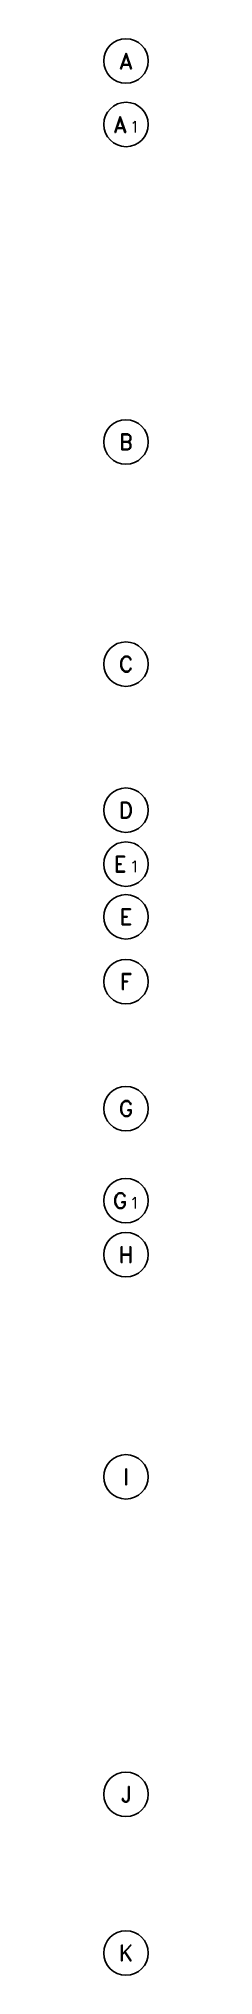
# Model space of a CAD drawing. Header units: millimetres. Extents: x -656655 to -651355, y 91699 to 96737.
# Drawn here: x -653147 to -653077, y 93312 to 96362 of the extents above; entities that cross this region are included whole.
import ezdxf
from ezdxf.enums import TextEntityAlignment as Align

# ---------------------------------------------------------------- set-up
doc = ezdxf.new("R2010")
doc.units = ezdxf.units.MM
doc.header["$LTSCALE"] = 0.5
doc.layers.add('A-LINEA 015', color=6, linetype='Continuous')
doc.layers.add('COTAS', color=2, linetype='Continuous')
doc.styles.add('ROMAND', font='romand')

# ---------------------------------------------------------------- blocks, each defined once
blk = doc.blocks.new('EJE-1')
at = {"color": 3, "linetype": 'Continuous'}
blk.add_circle((0, 0), 35, dxfattribs=at)
at = {"color": 5, "linetype": 'Continuous', "style": 'ROMAND'}
blk.add_attdef('0', text='', height=25, dxfattribs=at).set_placement((0.2, 0), align=Align.MIDDLE)
blk = doc.blocks.new('eje-3')
at = {"color": 3, "linetype": 'Continuous'}
blk.add_circle((0, 0), 35, dxfattribs=at)
at = {"color": 5, "linetype": 'Continuous', "style": 'ROMAND'}
for height, p in [(25, (-9.2, 0)), (18, (13.7, -3.6))]:
    blk.add_attdef('0', text='', height=height, dxfattribs=at).set_placement(p, align=Align.MIDDLE)

msp = doc.modelspace()

# ---------------------------------------------------------------- block references
at = {"layer": 'A-LINEA 015', "ltscale": 0.5}
for p, values in [((-653112.2146825, 96327.45227213), {'0': 'A'}), ((-653112.2146825, 95727.45227212), {'0': 'B'}), ((-653112.2146825, 95377.45224721), {'0': 'C'}), ((-653112.2146825, 95147.45226342), {'0': 'D'}), ((-653112.2146825, 94979.46959181), {'0': 'E'}), ((-653112.2146825, 94877.4522604), {'0': 'F'}), ((-653112.2146825, 94677.45226695), {'0': 'G'}), ((-653112.2146825, 94447.45229704), {'0': 'H'}), ((-653112.2146825, 94097.45227212), {'0': 'I'}), ((-653112.2146825, 93597.45227598), {'0': 'J'}), ((-653112.2146825, 93347.45227206), {'0': 'K'})]:
    msp.add_blockref('EJE-1', p, dxfattribs=at).add_auto_attribs(values)
ref = msp.add_blockref('eje-3', (-653111.98577469, 96227.4499855), dxfattribs=at)
ref.add_attrib('0', 'A', dxfattribs={"layer": '0', "color": 5, "linetype": 'Continuous', "height": 25, "style": 'ROMAND'}).set_placement((-653121.17649867, 96227.4499855), align=Align.MIDDLE)
ref.add_attrib('0', '1', dxfattribs={"layer": '0', "color": 5, "linetype": 'Continuous', "height": 18, "style": 'ROMAND'}).set_placement((-653098.29953934, 96223.86731643), align=Align.MIDDLE)
at = {"layer": 'COTAS', "ltscale": 0.5}
ref = msp.add_blockref('eje-3', (-653112.2146825, 95062.45225753), dxfattribs=at)
ref.add_attrib('0', 'E', dxfattribs={"layer": '0', "color": 5, "linetype": 'Continuous', "height": 25, "style": 'ROMAND'}).set_placement((-653121.40540648, 95062.45225753), align=Align.MIDDLE)
ref.add_attrib('0', '1', dxfattribs={"layer": '0', "color": 5, "linetype": 'Continuous', "height": 18, "style": 'ROMAND'}).set_placement((-653098.52844714, 95058.86958846), align=Align.MIDDLE)
ref = msp.add_blockref('eje-3', (-653112.2146825, 94532.45222194), dxfattribs=at)
ref.add_attrib('0', 'G', dxfattribs={"layer": '0', "color": 5, "linetype": 'Continuous', "height": 25, "style": 'ROMAND'}).set_placement((-653121.40540648, 94532.45222194), align=Align.MIDDLE)
ref.add_attrib('0', '1', dxfattribs={"layer": '0', "color": 5, "linetype": 'Continuous', "height": 18, "style": 'ROMAND'}).set_placement((-653098.52844714, 94528.86955287), align=Align.MIDDLE)

doc.saveas('drawing.dxf')
